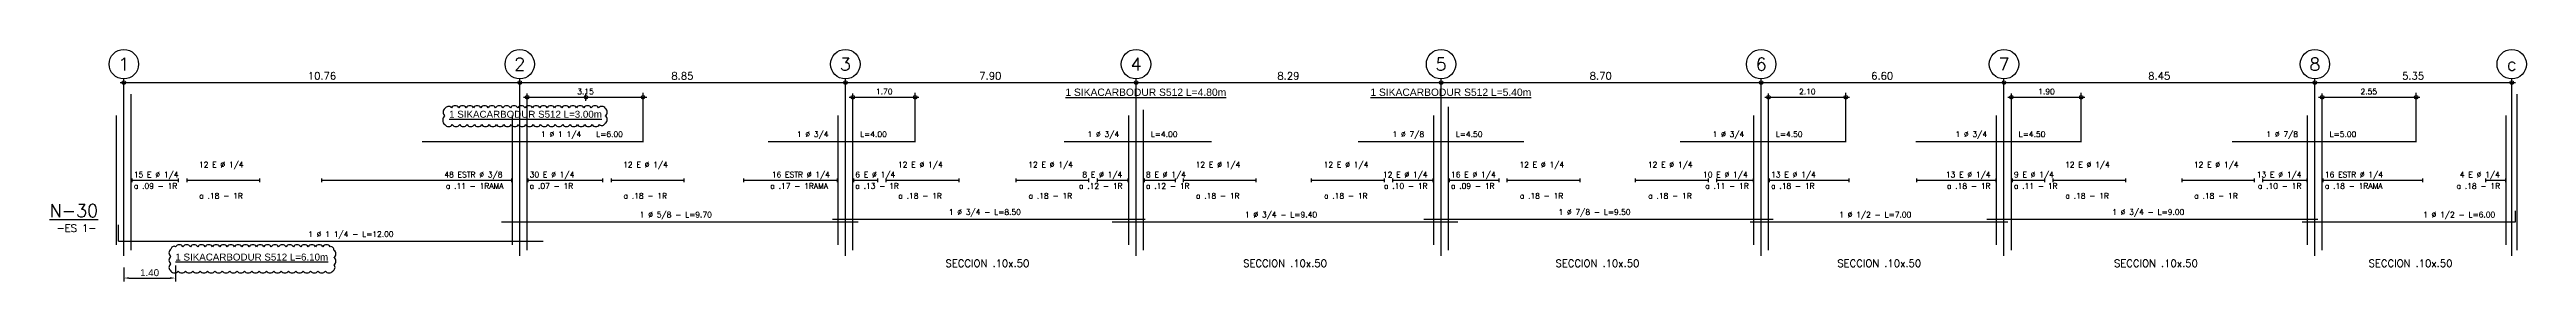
# Model space of a CAD drawing. Header units: millimetres. Extents: x 1 to 301, y -42 to 59.
# Drawn here: x 79.2 to 146.5, y 43.9 to 50.3 of the extents above; entities that cross this region are included whole.
import ezdxf
from ezdxf.enums import TextEntityAlignment as Align

# ---------------------------------------------------------------- set-up
doc = ezdxf.new("R2010")
doc.units = ezdxf.units.MM
doc.header["$LTSCALE"] = 0.0003
doc.header["$PDMODE"] = 34
doc.header["$PDSIZE"] = 0.1
for name, color, linetype in [('SIM-ACHURADOS', 8, 'Continuous'), ('SIM-COTAS', 1, 'Continuous'), ('SIM-FIBRACARB', 4, 'Continuous')]:
    doc.layers.add(name, color=color, linetype=linetype)
doc.styles.add('ARIAL EE', font='arial.ttf')
doc.styles.add('P140', font='SIMPLEX', dxfattribs={"height": 0.35})
doc.styles.add('P60', font='SIMPLEX', dxfattribs={"height": 0.16})
doc.styles.add('P80', font='SIMPLEX', dxfattribs={"height": 0.2})
doc.dimstyles.new('RE - STANDAR', dxfattribs={"dimtxt": 0.002, "dimasz": 0.0015, "dimexe": 0.001, "dimexo": 0.001, "dimgap": 0.0005, "dimtad": 1, "dimzin": 4, "dimdsep": 46, "dimtxsty": 'ARIAL EE', "dimcen": -0.001, "dimclrd": 256, "dimclre": 256, "dimclrt": 2, "dimadec": 0, "dimazin": 0, "dimtfac": 1, "dimtix": 1, "dimtofl": 0, "dimtmove": 1, "dimatfit": 0, "dimfxl": 0.0015, "dimtolj": 1, "dimtzin": 4, "dimlwd": -1, "dimlwe": -1, "dimarcsym": 0})

# ---------------------------------------------------------------- blocks, each defined once
blk = doc.blocks.new('*D46')
at = {"layer": 'SIM-COTAS', "transparency": 16777216}
for p, q in [((81.2, 44.332), (81.2, 43.946)), ((81.343, 44.041), (82.458, 44.041)), ((82.6, 44.381), (82.6, 43.946))]:
    blk.add_line(p, q, dxfattribs=at)
for points in [[(81.343, 44.065), (81.343, 44.017), (81.2, 44.041)], [(82.458, 44.065), (82.458, 44.017), (82.6, 44.041)]]:
    blk.add_solid(points, dxfattribs=at)
at = {"layer": 'SIM-COTAS', "color": 2, "transparency": 16777216, "insert": (81.9, 44.186), "char_height": 0.19, "attachment_point": 5, "style": 'ARIAL EE'}
blk.add_mtext('\\A1;1.40', dxfattribs=at)

msp = doc.modelspace()

# ---------------------------------------------------------------- linework, layer by layer
at = {"color": 6}
for points in [[(89.927, 48.216, 0.520567), (90.127, 48.216, 0.520567), (90.327, 48.216, 0.520567), (90.527, 48.216, 0.520567), (90.727, 48.216, 0.520567), (90.927, 48.216, 0.520567), (91.127, 48.216, 0.520567), (91.327, 48.216, 0.520567), (91.527, 48.216, 0.520567), (91.727, 48.216, 0.520567), (91.927, 48.216, 0.520567), (92.127, 48.216, 0.520567), (92.327, 48.216, 0.520567), (92.527, 48.216, 0.520567), (92.727, 48.216, 0.520567), (92.927, 48.216, 0.520567), (93.127, 48.216, 0.520567), (93.327, 48.216, 0.520567), (93.527, 48.216, 0.520567), (93.727, 48.216, 0.520567), (93.927, 48.216, 0.520567), (94.127, 48.216, 0.520567), (94.285, 48.257, 0.520567), (94.285, 48.457, 0.520567), (94.285, 48.657, 0.520567), (94.104, 48.676, 0.520567), (93.904, 48.676, 0.520567), (93.704, 48.676, 0.520567), (93.504, 48.676, 0.520567), (93.304, 48.676, 0.520567), (93.104, 48.676, 0.520567), (92.904, 48.676, 0.520567), (92.704, 48.676, 0.520567), (92.504, 48.676, 0.520567), (92.304, 48.676, 0.520567), (92.104, 48.676, 0.520567), (91.904, 48.676, 0.520567), (91.704, 48.676, 0.520567), (91.504, 48.676, 0.520567), (91.304, 48.676, 0.520567), (91.104, 48.676, 0.520567), (90.904, 48.676, 0.520567), (90.704, 48.676, 0.520567), (90.504, 48.676, 0.520567), (90.304, 48.676, 0.520567), (90.104, 48.676, 0.520567), (89.927, 48.653, 0.520567), (89.927, 48.453, 0.520567)], [(82.476, 44.232, 0.520567), (82.676, 44.232, 0.520567), (82.876, 44.232, 0.520567), (83.076, 44.232, 0.520567), (83.276, 44.232, 0.520567), (83.476, 44.232, 0.520567), (83.676, 44.232, 0.520567), (83.876, 44.232, 0.520567), (84.076, 44.232, 0.520567), (84.276, 44.232, 0.520567), (84.476, 44.232, 0.520567), (84.676, 44.232, 0.520567), (84.876, 44.232, 0.520567), (85.076, 44.232, 0.520567), (85.276, 44.232, 0.520567), (85.476, 44.232, 0.520567), (85.676, 44.232, 0.520567), (85.876, 44.232, 0.520567), (86.076, 44.232, 0.520567), (86.276, 44.232, 0.520567), (86.476, 44.232, 0.520567), (86.676, 44.232, 0.520567), (86.876, 44.232, 0.520567), (86.911, 44.398, 0.520567), (86.911, 44.598, 0.520567), (86.911, 44.798, 0.520567), (86.807, 44.894, 0.520567), (86.607, 44.894, 0.520567), (86.407, 44.894, 0.520567), (86.207, 44.894, 0.520567), (86.007, 44.894, 0.520567), (85.807, 44.894, 0.520567), (85.607, 44.894, 0.520567), (85.407, 44.894, 0.520567), (85.207, 44.894, 0.520567), (85.007, 44.894, 0.520567), (84.807, 44.894, 0.520567), (84.607, 44.894, 0.520567), (84.407, 44.894, 0.520567), (84.207, 44.894, 0.520567), (84.007, 44.894, 0.520567), (83.807, 44.894, 0.520567), (83.607, 44.894, 0.520567), (83.407, 44.894, 0.520567), (83.207, 44.894, 0.520567), (83.007, 44.894, 0.520567), (82.807, 44.894, 0.520567), (82.607, 44.894, 0.520567), (82.476, 44.825, 0.520567), (82.476, 44.625, 0.520567), (82.476, 44.425, 0.520567)]]:
    msp.add_lwpolyline(points, format="xyb", close=True, dxfattribs=at)
at = {"layer": 'SIM-ACHURADOS'}
for p, q in [((81.2, 44.641), (81.2, 49.461)), ((81.2, 49.361), (146.1, 49.361)), ((91.96, 44.641), (91.96, 49.461)), ((100.81, 44.641), (100.81, 49.461)), ((108.71, 44.641), (108.71, 49.461)), ((117, 44.641), (117, 49.461)), ((125.7, 44.641), (125.7, 49.461)), ((132.3, 44.641), (132.3, 49.461)), ((140.75, 44.641), (140.75, 49.461)), ((146.1, 44.641), (146.1, 49.461)), ((81.4, 44.801), (81.4, 49.041)), ((92.16, 44.801), (92.16, 49.041)), ((92.16, 48.961), (93.76, 48.961)), ((93.76, 48.961), (95.31, 48.961)), ((95.31, 47.741), (95.31, 49.081)), ((101.01, 44.801), (101.01, 49.041)), ((101.01, 48.961), (102.71, 48.961)), ((102.71, 47.741), (102.71, 49.081)), ((108.91, 44.801), (108.91, 48.619)), ((117.2, 44.801), (117.2, 48.7)), ((125.9, 44.801), (125.9, 49.041)), ((125.9, 48.961), (128, 48.961)), ((128, 47.741), (128, 49.081)), ((132.5, 44.801), (132.5, 49.041)), ((132.5, 48.961), (134.4, 48.961)), ((134.4, 47.741), (134.4, 49.081)), ((140.95, 44.801), (140.95, 49.041)), ((140.95, 48.961), (143.5, 48.961)), ((143.5, 47.741), (143.5, 49.081)), ((146.25, 44.801), (146.25, 49.041)), ((81, 44.941), (81, 48.461)), ((91.76, 44.941), (91.76, 48.461)), ((100.61, 44.941), (100.61, 48.461)), ((108.51, 44.941), (108.51, 48.461)), ((116.8, 44.941), (116.8, 48.461)), ((125.5, 44.941), (125.5, 48.461)), ((132.1, 44.941), (132.1, 48.461)), ((140.55, 44.941), (140.55, 48.461)), ((145.95, 44.941), (145.95, 48.461)), ((89.31, 47.761), (95.31, 47.761)), ((98.71, 47.761), (102.71, 47.761)), ((106.76, 47.761), (110.76, 47.761)), ((114.75, 47.761), (119.25, 47.761)), ((123.5, 47.761), (128, 47.761)), ((129.9, 47.761), (134.4, 47.761)), ((138.5, 47.761), (143.5, 47.761)), ((81.42, 46.751), (81.42, 46.651)), ((81.42, 46.701), (82.68, 46.701)), ((82.68, 46.751), (82.68, 46.651)), ((82.91, 46.751), (82.91, 46.651)), ((82.91, 46.701), (84.89, 46.701)), ((84.89, 46.751), (84.89, 46.651)), ((86.57, 46.751), (86.57, 46.651)), ((86.57, 46.701), (91.74, 46.701)), ((91.74, 46.751), (91.74, 46.651)), ((92.18, 46.751), (92.18, 46.651)), ((92.18, 46.701), (94.21, 46.701)), ((94.21, 46.751), (94.21, 46.651)), ((94.44, 46.751), (94.44, 46.651)), ((94.44, 46.701), (96.42, 46.701)), ((96.42, 46.751), (96.42, 46.651)), ((98.04, 46.751), (98.04, 46.651)), ((98.04, 46.701), (100.59, 46.701)), ((100.59, 46.751), (100.59, 46.651)), ((101.03, 46.751), (101.03, 46.651)), ((101.03, 46.701), (101.68, 46.701)), ((101.68, 46.751), (101.68, 46.651)), ((101.91, 46.751), (101.91, 46.651)), ((101.91, 46.701), (103.89, 46.701)), ((103.89, 46.751), (103.89, 46.651)), ((105.44, 46.751), (105.44, 46.651)), ((105.44, 46.701), (107.42, 46.701)), ((107.42, 46.751), (107.42, 46.651)), ((107.65, 46.751), (107.65, 46.651)), ((107.65, 46.701), (108.49, 46.701)), ((108.49, 46.751), (108.49, 46.651)), ((108.93, 46.751), (108.93, 46.651)), ((108.93, 46.701), (109.77, 46.701)), ((109.77, 46.751), (109.77, 46.651)), ((109.99, 46.751), (109.99, 46.651)), ((109.99, 46.701), (111.97, 46.701)), ((111.97, 46.751), (111.97, 46.651)), ((113.47, 46.751), (113.47, 46.651)), ((113.47, 46.701), (115.45, 46.701)), ((115.45, 46.751), (115.45, 46.651)), ((115.68, 46.751), (115.68, 46.651)), ((115.68, 46.701), (116.78, 46.701)), ((116.78, 46.751), (116.78, 46.651)), ((117.22, 46.751), (117.22, 46.651)), ((117.22, 46.701), (118.57, 46.701)), ((118.57, 46.751), (118.57, 46.651)), ((118.79, 46.751), (118.79, 46.651)), ((118.79, 46.701), (120.77, 46.701)), ((120.77, 46.751), (120.77, 46.651)), ((122.28, 46.751), (122.28, 46.651)), ((122.28, 46.701), (124.26, 46.701)), ((124.26, 46.751), (124.26, 46.651)), ((124.49, 46.751), (124.49, 46.651)), ((124.49, 46.701), (125.48, 46.701)), ((125.48, 46.751), (125.48, 46.651)), ((125.92, 46.751), (125.92, 46.651)), ((125.92, 46.701), (128.08, 46.701)), ((128.08, 46.751), (128.08, 46.651)), ((129.92, 46.751), (129.92, 46.651)), ((129.92, 46.701), (132.08, 46.701)), ((132.08, 46.751), (132.08, 46.651)), ((132.52, 46.751), (132.52, 46.651)), ((132.52, 46.701), (133.4, 46.701)), ((133.4, 46.751), (133.4, 46.651)), ((133.63, 46.751), (133.63, 46.651)), ((133.63, 46.701), (135.6, 46.701)), ((135.6, 46.751), (135.6, 46.651)), ((137.13, 46.751), (137.13, 46.651)), ((137.13, 46.701), (139.1, 46.701)), ((139.1, 46.751), (139.1, 46.651)), ((139.33, 46.751), (139.33, 46.651)), ((139.33, 46.701), (140.53, 46.701)), ((140.53, 46.751), (140.53, 46.651)), ((140.97, 46.751), (140.97, 46.651)), ((140.97, 46.701), (143.67, 46.701)), ((143.67, 46.751), (143.67, 46.651)), ((145.39, 46.751), (145.39, 46.651)), ((145.39, 46.701), (145.93, 46.701)), ((145.93, 46.751), (145.93, 46.651)), ((146.2, 45.571), (146.2, 45.871)), ((81.05, 45.041), (81.05, 45.491)), ((91.46, 45.571), (101.16, 45.571)), ((100.46, 45.641), (108.96, 45.641)), ((108.06, 45.571), (117.46, 45.571)), ((116.53, 45.641), (126.03, 45.641)), ((125.4, 45.571), (132.4, 45.571)), ((131.83, 45.641), (140.83, 45.641)), ((140.4, 45.571), (146.2, 45.571)), ((81.05, 45.041), (92.6, 45.041))]:
    msp.add_line(p, q, dxfattribs=at)
for centre in [(81.2, 49.861), (91.96, 49.861), (100.81, 49.861), (108.71, 49.861), (117, 49.861), (125.7, 49.861), (132.3, 49.861), (140.75, 49.861), (146.1, 49.861)]:
    msp.add_circle(centre, 0.4, dxfattribs=at)
for p in [(81.2, 49.361), (91.96, 49.361), (100.81, 49.361), (108.71, 49.361), (117, 49.361), (125.7, 49.361), (132.3, 49.361), (140.75, 49.361), (146.1, 49.361), (92.16, 48.961), (93.76, 48.961), (95.31, 48.961), (101.01, 48.961), (102.71, 48.961), (125.9, 48.961), (128, 48.961), (132.5, 48.961), (134.4, 48.961), (140.95, 48.961), (143.5, 48.961)]:
    msp.add_point(p, dxfattribs=at)

# ---------------------------------------------------------------- texts
at = {"layer": 'SIM-ACHURADOS', "style": 'P140'}
for s, p in [('1', (81.2, 49.861)), ('2', (91.96, 49.861)), ('3', (100.81, 49.861)), ('4', (108.71, 49.861)), ('5', (117, 49.861)), ('6', (125.7, 49.861)), ('7', (132.3, 49.861)), ('8', (140.75, 49.861)), ('c', (146.1, 49.861))]:
    msp.add_text(s, height=0.35, dxfattribs=at).set_placement(p, align=Align.MIDDLE)
at = {"layer": 'SIM-ACHURADOS'}
for s, height, style, p in [('10.76', 0.2, 'P80', (86.2, 49.441)), ('3.15', 0.15, 'P60', (93.523, 49.041)), ('8.85', 0.2, 'P80', (96.08, 49.441)), ('1.70', 0.15, 'P60', (101.64, 49.041)), ('7.90', 0.2, 'P80', (104.45, 49.441)), ('8.29', 0.2, 'P80', (112.55, 49.441)), ('8.70', 0.2, 'P80', (121.04, 49.441)), ('2.10', 0.15, 'P60', (126.73, 49.041)), ('6.60', 0.2, 'P80', (128.69, 49.441)), ('1.90', 0.15, 'P60', (133.23, 49.041)), ('8.45', 0.2, 'P80', (136.22, 49.441)), ('2.55', 0.15, 'P60', (141.99, 49.041)), ('5.35', 0.2, 'P80', (143.12, 49.441)), ('1 %%C 1 1/4', 0.15, 'P60', (92.538, 47.881)), ('L=6.00', 0.15, 'P60', (94.038, 47.881)), ('1 %%c 3/4', 0.15, 'P60', (99.49, 47.881)), ('L=4.00', 0.15, 'P60', (101.21, 47.881)), ('1 %%c 3/4', 0.15, 'P60', (107.39, 47.881)), ('L=4.00', 0.15, 'P60', (109.11, 47.881)), ('1 %%c 7/8', 0.15, 'P60', (115.68, 47.881)), ('L=4.50', 0.15, 'P60', (117.4, 47.881)), ('1 %%c 3/4', 0.15, 'P60', (124.38, 47.881)), ('L=4.50', 0.15, 'P60', (126.1, 47.881)), ('1 %%c 3/4', 0.15, 'P60', (130.98, 47.881)), ('L=4.50', 0.15, 'P60', (132.7, 47.881)), ('1 %%c 7/8', 0.15, 'P60', (139.43, 47.881)), ('L=5.00', 0.15, 'P60', (141.15, 47.881)), ('12 E %%c 1/4', 0.15, 'P60', (83.24, 47.051)), ('12 E %%c 1/4', 0.15, 'P60', (94.77, 47.051)), ('12 E %%c 1/4', 0.15, 'P60', (102.24, 47.051)), ('12 E %%c 1/4', 0.15, 'P60', (105.78, 47.051)), ('12 E %%c 1/4', 0.15, 'P60', (110.33, 47.051)), ('12 E %%c 1/4', 0.15, 'P60', (113.81, 47.051)), ('12 E %%c 1/4', 0.15, 'P60', (119.13, 47.051)), ('12 E %%c 1/4', 0.15, 'P60', (122.62, 47.051)), ('12 E %%c 1/4', 0.15, 'P60', (133.96, 47.051)), ('12 E %%c 1/4', 0.15, 'P60', (137.46, 47.051)), ('a .09 - 1R', 0.15, 'P60', (81.47, 46.471)), ('15 E %%c 1/4', 0.15, 'P60', (81.47, 46.781)), ('48 ESTR %%c 3/8', 0.15, 'P60', (89.91, 46.781)), ('a .11 - 1RAMA', 0.15, 'P60', (89.95, 46.471)), ('30 E %%c 1/4', 0.15, 'P60', (92.23, 46.781)), ('a .07 - 1R', 0.15, 'P60', (92.23, 46.471)), ('a .17 - 1RAMA', 0.15, 'P60', (98.77, 46.471)), ('16 ESTR %%c 1/4', 0.15, 'P60', (98.81, 46.781)), ('a .13 - 1R', 0.15, 'P60', (101.08, 46.471)), ('6 E %%c 1/4', 0.15, 'P60', (101.08, 46.781)), ('a .12 - 1R', 0.15, 'P60', (107.16, 46.471)), ('8 E %%c 1/4', 0.15, 'P60', (107.25, 46.781)), ('8 E %%c 1/4', 0.15, 'P60', (108.98, 46.781)), ('a .12 - 1R', 0.15, 'P60', (108.98, 46.471)), ('12 E %%c 1/4', 0.15, 'P60', (115.42, 46.781)), ('a .10 - 1R', 0.15, 'P60', (115.45, 46.471)), ('a .09 - 1R', 0.15, 'P60', (117.27, 46.471)), ('16 E %%c 1/4', 0.15, 'P60', (117.27, 46.781)), ('10 E %%c 1/4', 0.15, 'P60', (124.12, 46.781)), ('a .11 - 1R', 0.15, 'P60', (124.18, 46.471)), ('a .18 - 1R', 0.15, 'P60', (125.97, 46.471)), ('13 E %%c 1/4', 0.15, 'P60', (125.97, 46.781)), ('13 E %%c 1/4', 0.15, 'P60', (130.72, 46.781)), ('a .18 - 1R', 0.15, 'P60', (130.75, 46.471)), ('9 E %%c 1/4', 0.15, 'P60', (132.57, 46.781)), ('a .11 - 1R', 0.15, 'P60', (132.57, 46.471)), ('13 E %%c 1/4', 0.15, 'P60', (139.17, 46.781)), ('a .10 - 1R', 0.15, 'P60', (139.2, 46.471)), ('a .18 - 1RAMA', 0.15, 'P60', (141.02, 46.471)), ('16 ESTR %%c 1/4', 0.15, 'P60', (141.02, 46.781)), ('a .18 - 1R', 0.15, 'P60', (144.6, 46.471)), ('4 E %%c 1/4', 0.15, 'P60', (144.69, 46.781)), ('a .18 - 1R', 0.15, 'P60', (83.25, 46.201)), ('a .18 - 1R', 0.15, 'P60', (94.78, 46.201)), ('1 %%c 5/8 - L=9.70', 0.15, 'P60', (95.22, 45.691)), ('a .18 - 1R', 0.15, 'P60', (102.25, 46.201)), ('1 %%c 3/4 - L=8.50', 0.15, 'P60', (103.62, 45.761)), ('a .18 - 1R', 0.15, 'P60', (105.79, 46.201)), ('a .18 - 1R', 0.15, 'P60', (110.34, 46.201)), ('1 %%c 3/4 - L=9.40', 0.15, 'P60', (111.67, 45.691)), ('a .18 - 1R', 0.15, 'P60', (113.82, 46.201)), ('a .18 - 1R', 0.15, 'P60', (119.14, 46.201)), ('1 %%c 7/8 - L=9.50', 0.15, 'P60', (120.19, 45.761)), ('a .18 - 1R', 0.15, 'P60', (122.63, 46.201)), ('1 %%c 1/2 - L=7.00', 0.15, 'P60', (127.82, 45.691)), ('a .18 - 1R', 0.15, 'P60', (133.97, 46.201)), ('1 %%c 3/4 - L=9.00', 0.15, 'P60', (135.24, 45.761)), ('a .18 - 1R', 0.15, 'P60', (137.47, 46.201)), ('1 %%c 1/2 - L=6.00', 0.15, 'P60', (143.69, 45.691)), ('-ES 1-', 0.2, 'P80', (79.37, 45.301)), ('1 %%C 1 1/4 - L=12.00', 0.15, 'P60', (86.21, 45.161)), ('SECCION .10x.50', 0.2, 'P80', (103.53, 44.341)), ('SECCION .10x.50', 0.2, 'P80', (111.62, 44.341)), ('SECCION .10x.50', 0.2, 'P80', (120.11, 44.341)), ('SECCION .10x.50', 0.2, 'P80', (127.77, 44.341)), ('SECCION .10x.50', 0.2, 'P80', (135.29, 44.341)), ('SECCION .10x.50', 0.2, 'P80', (142.21, 44.341))]:
    msp.add_text(s, height=height, dxfattribs=dict(at, style=style)).set_placement(p)
at = {"layer": 'SIM-ACHURADOS', "style": 'P140'}
msp.add_text('%%UN-30', height=0.35, dxfattribs=at).set_placement((80.5, 45.701), align=Align.RIGHT)
at = {"layer": 'SIM-FIBRACARB', "attachment_point": 1, "style": 'ARIAL EE'}
for s, width, gutter_width, insert, char_height in [('{\\L1 SIKACARBODUR S512 L=4.80m}', 4.44146, 0.005, (106.79, 49.197), 0.2), ('{\\L1 SIKACARBODUR S512 L=5.40m}', 4.43994, 0.005, (115.08, 49.197), 0.2), ('{\\L1 SIKACARBODUR S512 L=3.00m}', 4.60764, 0.00475, (90.04, 48.593), 0.19), ('{\\L1 SIKACARBODUR S512 L=6.10m}', 4.33689, 0.00475, (82.6, 44.707), 0.19)]:
    msp.add_mtext_dynamic_manual_height_columns(s, width=width, gutter_width=gutter_width, heights=[0], dxfattribs=dict(at, insert=insert, char_height=char_height))

# ---------------------------------------------------------------- dimensions: what is measured, and where the dimension line sits
at = {"layer": 'SIM-COTAS'}
dim = msp.add_linear_dim(base=(82.6, 44.041), p1=(81.2, 44.427), p2=(82.6, 44.476), dimstyle='RE - STANDAR', dxfattribs=at)
dim.commit()
dim.dimension.update_dxf_attribs({"geometry": '*D46', "text_midpoint": (81.9, 44.186)})

doc.saveas('drawing.dxf')
